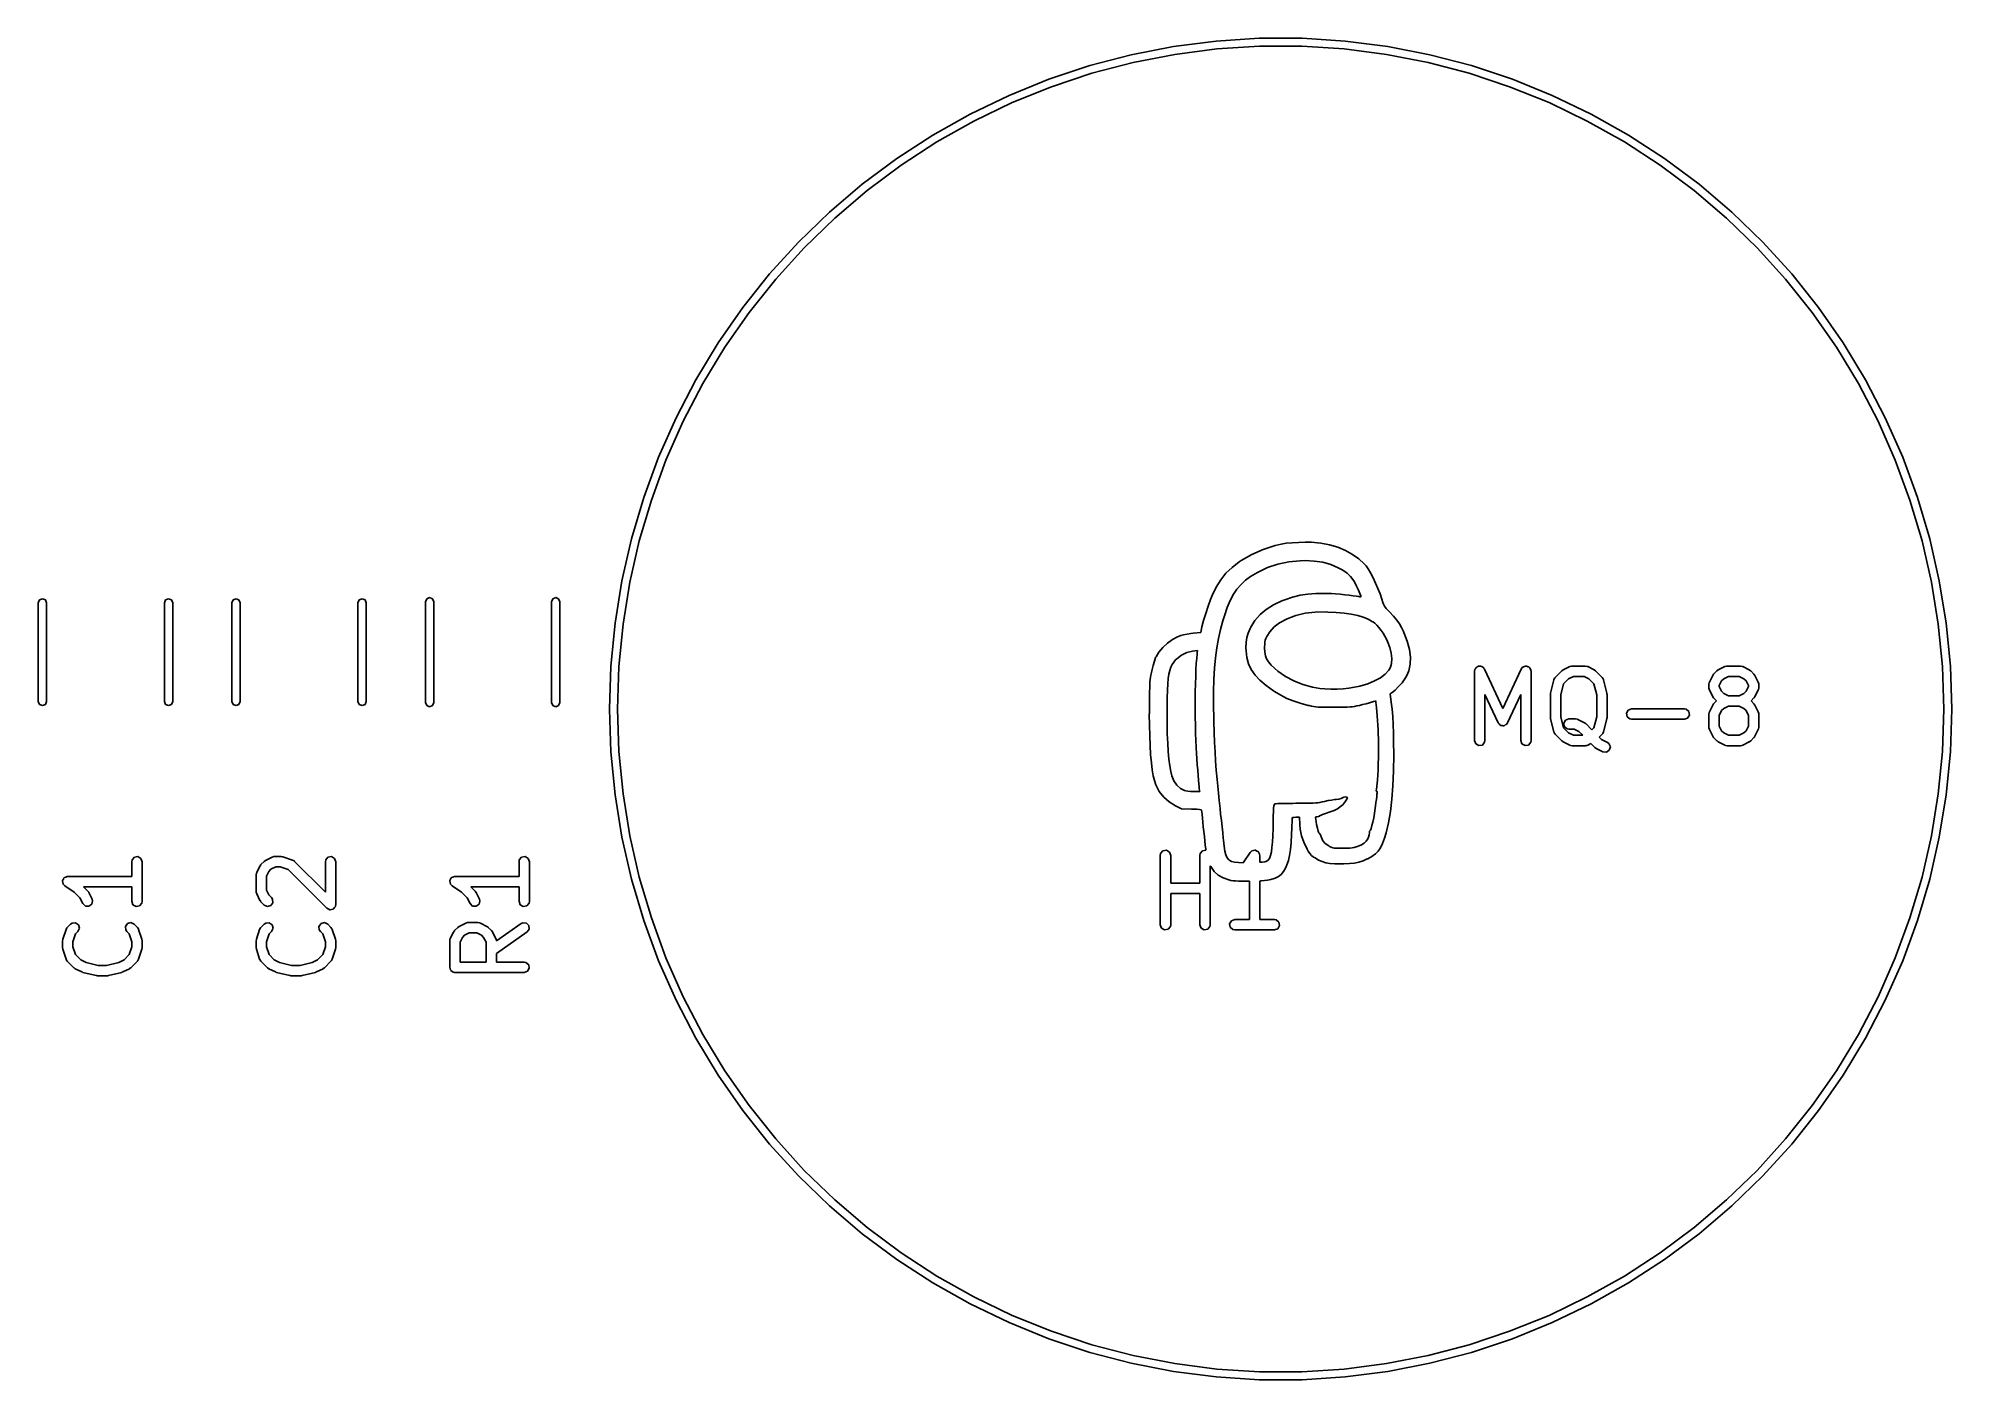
# Model space of a CAD drawing. Extents: x 129.1 to 156.7, y -103.5 to -84.1.
import ezdxf

# ---------------------------------------------------------------- set-up
doc = ezdxf.new("R2010")
doc.units = 0
doc.layers.add('BLACK', color=7, linetype='CONTINUOUS')

msp = doc.modelspace()

# ---------------------------------------------------------------- linework, layer by layer
at = {"layer": 'BLACK', "linetype": 'CONTINUOUS'}
for p, q in [((144.853, -84.3418), (145.462, -84.2231)), ((145.462, -84.2231), (146.078, -84.1438)), ((146.078, -84.1438), (146.698, -84.104)), ((146.701, -84.219), (146.089, -84.2583)), ((146.698, -84.104), (147.318, -84.104)), ((147.315, -84.219), (146.701, -84.219)), ((147.927, -84.2583), (147.315, -84.219)), ((147.318, -84.104), (147.938, -84.1438)), ((147.938, -84.1438), (148.554, -84.2231)), ((148.554, -84.2231), (149.163, -84.3418)), ((143.663, -84.6949), (144.252, -84.4993)), ((144.252, -84.4993), (144.853, -84.3418)), ((144.878, -84.454), (144.285, -84.6096)), ((145.481, -84.3368), (144.878, -84.454)), ((146.089, -84.2583), (145.481, -84.3368)), ((148.535, -84.3368), (147.927, -84.2583)), ((149.138, -84.454), (148.535, -84.3368)), ((149.731, -84.6096), (149.138, -84.454)), ((149.163, -84.3418), (149.764, -84.4993)), ((149.764, -84.4993), (150.353, -84.6949)), ((143.088, -84.9279), (143.663, -84.6949)), ((144.285, -84.6096), (143.703, -84.8029)), ((150.313, -84.8029), (149.731, -84.6096)), ((150.353, -84.6949), (150.928, -84.9279)), ((142.528, -85.1973), (143.088, -84.9279)), ((143.134, -85.0331), (142.582, -85.2993)), ((143.703, -84.8029), (143.134, -85.0331)), ((150.882, -85.0331), (150.313, -84.8029)), ((151.434, -85.2993), (150.882, -85.0331)), ((150.928, -84.9279), (151.488, -85.1973)), ((141.987, -85.5019), (142.528, -85.1973)), ((142.582, -85.2993), (142.047, -85.6004)), ((151.969, -85.6004), (151.434, -85.2993)), ((151.488, -85.1973), (152.029, -85.5019)), ((141.467, -85.8406), (141.987, -85.5019)), ((142.047, -85.6004), (141.533, -85.935)), ((152.483, -85.935), (151.969, -85.6004)), ((152.029, -85.5019), (152.549, -85.8406)), ((140.97, -86.212), (141.467, -85.8406)), ((152.549, -85.8406), (153.046, -86.212)), ((141.533, -85.935), (141.041, -86.3019)), ((152.975, -86.3019), (152.483, -85.935)), ((140.497, -86.6144), (140.97, -86.212)), ((141.041, -86.3019), (140.574, -86.6996)), ((153.442, -86.6996), (152.975, -86.3019)), ((153.046, -86.212), (153.519, -86.6144)), ((140.051, -87.0463), (140.497, -86.6144)), ((140.574, -86.6996), (140.133, -87.1264)), ((153.883, -87.1264), (153.442, -86.6996)), ((153.519, -86.6144), (153.965, -87.0463)), ((139.633, -87.5059), (140.051, -87.0463)), ((140.133, -87.1264), (139.721, -87.5805)), ((154.295, -87.5805), (153.883, -87.1264)), ((153.965, -87.0463), (154.383, -87.5059)), ((139.246, -87.9913), (139.633, -87.5059)), ((154.383, -87.5059), (154.77, -87.9913)), ((139.721, -87.5805), (139.339, -88.0601)), ((154.677, -88.0601), (154.295, -87.5805)), ((138.891, -88.5005), (139.246, -87.9913)), ((139.339, -88.0601), (138.988, -88.5633)), ((155.028, -88.5633), (154.677, -88.0601)), ((154.77, -87.9913), (155.125, -88.5005)), ((138.569, -89.0314), (138.891, -88.5005)), ((138.988, -88.5633), (138.67, -89.0879)), ((155.346, -89.0879), (155.028, -88.5633)), ((155.125, -88.5005), (155.447, -89.0314)), ((138.282, -89.5818), (138.569, -89.0314)), ((138.67, -89.0879), (138.386, -89.6318)), ((155.63, -89.6318), (155.346, -89.0879)), ((155.447, -89.0314), (155.734, -89.5818)), ((138.031, -90.1495), (138.282, -89.5818)), ((138.386, -89.6318), (138.137, -90.1927)), ((155.879, -90.1927), (155.63, -89.6318)), ((155.734, -89.5818), (155.985, -90.1495)), ((137.816, -90.7322), (138.031, -90.1495)), ((138.137, -90.1927), (137.926, -90.7684)), ((156.09, -90.7684), (155.879, -90.1927)), ((155.985, -90.1495), (156.2, -90.7322)), ((137.64, -91.3274), (137.816, -90.7322)), ((137.926, -90.7684), (137.751, -91.3565)), ((156.265, -91.3565), (156.09, -90.7684)), ((156.2, -90.7322), (156.376, -91.3274)), ((137.502, -91.9326), (137.64, -91.3274)), ((137.751, -91.3565), (137.615, -91.9546)), ((146.931, -91.4248), (147.016, -91.4044)), ((147.016, -91.4044), (147.087, -91.3926)), ((147.087, -91.3926), (147.172, -91.384)), ((147.172, -91.384), (147.265, -91.3787)), ((147.265, -91.3787), (147.36, -91.3768)), ((147.36, -91.3768), (147.453, -91.3786)), ((147.453, -91.3786), (147.538, -91.384)), ((147.538, -91.384), (147.588, -91.3898)), ((147.588, -91.3898), (147.711, -91.4144)), ((156.401, -91.9546), (156.265, -91.3565)), ((156.376, -91.3274), (156.514, -91.9326)), ((146.307, -91.7395), (146.409, -91.6613)), ((146.409, -91.6613), (146.438, -91.6416)), ((146.438, -91.6416), (146.592, -91.5529)), ((146.592, -91.5529), (146.756, -91.4807)), ((146.756, -91.4807), (146.931, -91.4248)), ((147.124, -91.6596), (146.968, -91.6927)), ((147.29, -91.6439), (147.124, -91.6596)), ((147.36, -91.6423), (147.29, -91.6439)), ((147.494, -91.6482), (147.36, -91.6423)), ((147.616, -91.6669), (147.494, -91.6482)), ((147.73, -91.699), (147.616, -91.6669)), ((147.711, -91.4144), (147.831, -91.4508)), ((147.831, -91.4508), (147.944, -91.4977)), ((147.944, -91.4977), (148.047, -91.5535)), ((148.047, -91.5535), (148.138, -91.617)), ((148.138, -91.617), (148.214, -91.6866)), ((137.403, -92.5455), (137.502, -91.9326)), ((137.615, -91.9546), (137.517, -92.5602)), ((146.078, -92.025), (146.144, -91.9181)), ((146.144, -91.9181), (146.219, -91.824)), ((146.219, -91.824), (146.307, -91.7395)), ((146.501, -91.9268), (146.436, -91.9858)), ((146.575, -91.873), (146.501, -91.9268)), ((146.674, -91.8129), (146.575, -91.873)), ((146.818, -91.7436), (146.674, -91.8129)), ((146.968, -91.6927), (146.818, -91.7436)), ((147.84, -91.7449), (147.73, -91.699)), ((147.905, -91.7803), (147.84, -91.7449)), ((147.968, -91.8235), (147.905, -91.7803)), ((148.018, -91.873), (147.968, -91.8235)), ((148.062, -91.9329), (148.018, -91.873)), ((148.103, -92.0077), (148.062, -91.9329)), ((148.214, -91.6866), (148.242, -91.7184)), ((148.242, -91.7184), (148.272, -91.762)), ((148.272, -91.762), (148.306, -91.8205)), ((148.306, -91.8205), (148.342, -91.8898)), ((148.342, -91.8898), (148.378, -91.9662)), ((156.499, -92.5602), (156.401, -91.9546)), ((156.514, -91.9326), (156.613, -92.5455)), ((129.078, -92.2527), (129.096, -92.2103)), ((129.096, -92.2103), (129.138, -92.1927)), ((129.138, -92.1927), (129.18, -92.2103)), ((129.18, -92.2103), (129.198, -92.2527)), ((130.898, -92.2527), (130.916, -92.2103)), ((130.916, -92.2103), (130.958, -92.1927)), ((130.958, -92.1927), (131, -92.2103)), ((131, -92.2103), (131.018, -92.2527)), ((131.872, -92.2527), (131.89, -92.2103)), ((131.89, -92.2103), (131.932, -92.1927)), ((131.932, -92.1927), (131.974, -92.2103)), ((131.974, -92.2103), (131.992, -92.2527)), ((133.692, -92.2527), (133.71, -92.2103)), ((133.71, -92.2103), (133.752, -92.1927)), ((133.752, -92.1927), (133.794, -92.2103)), ((133.794, -92.2103), (133.812, -92.2527)), ((134.666, -92.2369), (134.684, -92.1945)), ((134.684, -92.1945), (134.726, -92.1769)), ((134.726, -92.1769), (134.768, -92.1945)), ((134.768, -92.1945), (134.786, -92.2369)), ((136.486, -92.2369), (136.504, -92.1945)), ((136.504, -92.1945), (136.546, -92.1769)), ((136.546, -92.1769), (136.588, -92.1945)), ((136.588, -92.1945), (136.606, -92.2369)), ((145.96, -92.3), (145.996, -92.2018)), ((145.996, -92.2018), (146.019, -92.1479)), ((146.019, -92.1479), (146.078, -92.025)), ((146.28, -92.2167), (146.237, -92.3188)), ((146.327, -92.1286), (146.28, -92.2167)), ((146.378, -92.0524), (146.327, -92.1286)), ((146.436, -91.9858), (146.378, -92.0524)), ((146.904, -92.2812), (147.026, -92.2242)), ((147.026, -92.2242), (147.067, -92.2082)), ((147.067, -92.2082), (147.18, -92.1702)), ((147.18, -92.1702), (147.289, -92.1427)), ((147.289, -92.1427), (147.399, -92.1248)), ((147.399, -92.1248), (147.515, -92.1158)), ((147.515, -92.1158), (147.642, -92.1148)), ((147.642, -92.1148), (147.686, -92.1161)), ((147.686, -92.1161), (147.74, -92.1188)), ((147.74, -92.1188), (147.801, -92.1231)), ((147.801, -92.1231), (147.866, -92.1287)), ((147.866, -92.1287), (147.932, -92.1351)), ((147.932, -92.1351), (147.995, -92.1421)), ((147.995, -92.1421), (148.053, -92.1491)), ((148.053, -92.1491), (148.101, -92.156)), ((148.101, -92.156), (148.138, -92.1623)), ((148.104, -92.0107), (148.103, -92.0077)), ((148.133, -92.0702), (148.104, -92.0107)), ((148.153, -92.1168), (148.133, -92.0702)), ((148.138, -92.1623), (148.159, -92.1677)), ((148.164, -92.1495), (148.153, -92.1168)), ((148.159, -92.1677), (148.161, -92.1688)), ((148.161, -92.1688), (148.167, -92.1672)), ((148.167, -92.1672), (148.164, -92.1495)), ((148.378, -91.9662), (148.412, -92.0454)), ((148.412, -92.0454), (148.443, -92.1236)), ((148.443, -92.1236), (148.468, -92.1967)), ((148.468, -92.1967), (148.483, -92.2493)), ((129.078, -93.6753), (129.078, -92.2527)), ((129.198, -92.2527), (129.198, -93.6753)), ((130.898, -93.6753), (130.898, -92.2527)), ((131.018, -92.2527), (131.018, -93.6753)), ((131.872, -93.6753), (131.872, -92.2527)), ((131.992, -92.2527), (131.992, -93.6753)), ((133.692, -93.6753), (133.692, -92.2527)), ((133.812, -92.2527), (133.812, -93.6753)), ((134.666, -93.6911), (134.666, -92.2369)), ((134.786, -92.2369), (134.786, -93.6911)), ((136.486, -93.6911), (136.486, -92.2369)), ((136.606, -92.2369), (136.606, -93.6911)), ((145.872, -92.6004), (145.895, -92.5071)), ((145.895, -92.5071), (145.926, -92.4044)), ((145.926, -92.4044), (145.96, -92.3)), ((146.196, -92.4371), (146.173, -92.5115)), ((146.237, -92.3188), (146.196, -92.4371)), ((146.576, -92.605), (146.636, -92.5082)), ((146.636, -92.5082), (146.71, -92.4225)), ((146.71, -92.4225), (146.799, -92.3471)), ((146.799, -92.3471), (146.904, -92.2812)), ((147.101, -92.4827), (146.991, -92.5415)), ((147.226, -92.4351), (147.101, -92.4827)), ((147.362, -92.4028), (147.226, -92.4351)), ((147.508, -92.3857), (147.362, -92.4028)), ((147.667, -92.3835), (147.508, -92.3857)), ((147.689, -92.3842), (147.667, -92.3835)), ((147.811, -92.3912), (147.689, -92.3842)), ((147.925, -92.4022), (147.811, -92.3912)), ((148.028, -92.4171), (147.925, -92.4022)), ((148.12, -92.4354), (148.028, -92.4171)), ((148.198, -92.4567), (148.12, -92.4354)), ((148.26, -92.4807), (148.198, -92.4567)), ((148.304, -92.5071), (148.26, -92.4807)), ((148.324, -92.5201), (148.304, -92.5071)), ((148.483, -92.2493), (148.492, -92.2731)), ((148.492, -92.2731), (148.507, -92.2994)), ((148.507, -92.2994), (148.533, -92.3313)), ((148.533, -92.3313), (148.57, -92.3723)), ((148.57, -92.3723), (148.577, -92.3802)), ((148.577, -92.3802), (148.636, -92.4449)), ((148.636, -92.4449), (148.683, -92.5015)), ((148.683, -92.5015), (148.721, -92.5546)), ((137.343, -93.1635), (137.403, -92.5455)), ((137.517, -92.5602), (137.458, -93.1709)), ((145.373, -92.8359), (145.446, -92.7828)), ((145.446, -92.7828), (145.52, -92.7419)), ((145.52, -92.7419), (145.569, -92.7227)), ((145.569, -92.7227), (145.607, -92.7132)), ((145.607, -92.7132), (145.657, -92.7036)), ((145.657, -92.7036), (145.711, -92.6953)), ((145.711, -92.6953), (145.744, -92.6913)), ((145.744, -92.6913), (145.854, -92.6799)), ((145.854, -92.6799), (145.872, -92.6004)), ((146.11, -92.7686), (146.086, -92.9036)), ((146.139, -92.6385), (146.11, -92.7686)), ((146.173, -92.5115), (146.139, -92.6385)), ((146.51, -92.8198), (146.519, -92.752)), ((146.519, -92.752), (146.538, -92.6888)), ((146.538, -92.6888), (146.567, -92.623)), ((146.567, -92.623), (146.576, -92.605)), ((146.794, -92.7653), (146.785, -92.789)), ((146.808, -92.7371), (146.794, -92.7653)), ((146.851, -92.6682), (146.808, -92.7371)), ((146.913, -92.5996), (146.851, -92.6682)), ((146.991, -92.5415), (146.913, -92.5996)), ((148.34, -92.5258), (148.324, -92.5201)), ((148.349, -92.5291), (148.34, -92.5258)), ((148.369, -92.5458), (148.349, -92.5291)), ((148.395, -92.5737), (148.369, -92.5458)), ((148.426, -92.6095), (148.395, -92.5737)), ((148.457, -92.65), (148.426, -92.6095)), ((148.487, -92.6918), (148.457, -92.65)), ((148.513, -92.7318), (148.487, -92.6918)), ((148.532, -92.7666), (148.513, -92.7318)), ((148.551, -92.8081), (148.532, -92.7666)), ((148.721, -92.5546), (148.753, -92.6084)), ((148.753, -92.6084), (148.782, -92.6674)), ((148.782, -92.6674), (148.787, -92.6781)), ((148.787, -92.6781), (148.836, -92.8053)), ((156.558, -93.1709), (156.499, -92.5602)), ((156.613, -92.5455), (156.673, -93.1635)), ((145.185, -93.0931), (145.204, -93.0428)), ((145.204, -93.0428), (145.21, -93.0293)), ((145.21, -93.0293), (145.251, -92.963)), ((145.251, -92.963), (145.307, -92.8972)), ((145.307, -92.8972), (145.373, -92.8359)), ((145.508, -93.0583), (145.492, -93.0748)), ((145.576, -93.005), (145.508, -93.0583)), ((145.652, -92.9692), (145.576, -93.005)), ((145.738, -92.9503), (145.652, -92.9692)), ((145.81, -92.942), (145.738, -92.9503)), ((145.79, -93.1258), (145.796, -93.0518)), ((145.796, -93.0518), (145.802, -92.994)), ((145.802, -92.994), (145.805, -92.9723)), ((145.805, -92.9723), (145.81, -92.942)), ((146.067, -93.0456), (146.053, -93.1966)), ((146.086, -92.9036), (146.067, -93.0456)), ((146.507, -92.8993), (146.51, -92.8198)), ((146.508, -92.9446), (146.507, -92.8993)), ((146.519, -93.0415), (146.508, -92.9446)), ((146.544, -93.1309), (146.519, -93.0415)), ((146.778, -92.8464), (146.777, -92.8918)), ((146.777, -92.8918), (146.777, -92.8993)), ((146.777, -92.8993), (146.779, -92.9652)), ((146.78, -92.8141), (146.778, -92.8464)), ((146.779, -92.9652), (146.788, -93.0175)), ((146.785, -92.789), (146.78, -92.8141)), ((146.788, -93.0175), (146.804, -93.062)), ((146.804, -93.062), (146.832, -93.1042)), ((148.582, -92.8951), (148.551, -92.8081)), ((148.602, -92.9789), (148.582, -92.8951)), ((148.611, -93.0567), (148.602, -92.9789)), ((148.607, -93.1256), (148.611, -93.0567)), ((148.836, -92.8053), (148.867, -92.924)), ((148.867, -92.924), (148.881, -93.0346)), ((148.881, -93.0346), (148.878, -93.1376)), ((137.323, -93.784), (137.343, -93.1635)), ((137.458, -93.1709), (137.438, -93.784)), ((145.126, -93.3583), (145.13, -93.3264)), ((145.13, -93.3264), (145.136, -93.2938)), ((145.136, -93.2938), (145.144, -93.2575)), ((145.144, -93.2575), (145.149, -93.2339)), ((145.149, -93.2339), (145.166, -93.1581)), ((145.166, -93.1581), (145.185, -93.0931)), ((145.395, -93.2811), (145.386, -93.3454)), ((145.407, -93.2272), (145.395, -93.2811)), ((145.423, -93.1817), (145.407, -93.2272)), ((145.442, -93.1424), (145.423, -93.1817)), ((145.465, -93.1075), (145.442, -93.1424)), ((145.492, -93.0748), (145.465, -93.1075)), ((145.779, -93.4213), (145.782, -93.3129)), ((145.782, -93.3129), (145.785, -93.2136)), ((145.785, -93.2136), (145.79, -93.1258)), ((146.053, -93.1966), (146.044, -93.3585)), ((146.584, -93.2143), (146.544, -93.1309)), ((146.638, -93.2934), (146.584, -93.2143)), ((146.709, -93.3699), (146.638, -93.2934)), ((146.832, -93.1042), (146.871, -93.1499)), ((146.871, -93.1499), (146.872, -93.1504)), ((146.872, -93.1504), (146.967, -93.2376)), ((146.967, -93.2376), (147.077, -93.3145)), ((147.077, -93.3145), (147.199, -93.3798)), ((148.364, -93.3789), (148.449, -93.3327)), ((148.449, -93.3327), (148.516, -93.281)), ((148.516, -93.281), (148.567, -93.2244)), ((148.567, -93.2244), (148.591, -93.1826)), ((148.591, -93.1826), (148.607, -93.1256)), ((148.83, -93.3023), (148.801, -93.351)), ((148.857, -93.2335), (148.83, -93.3023)), ((148.878, -93.1376), (148.857, -93.2335)), ((149.807, -93.2388), (149.811, -93.2132)), ((149.807, -94.2388), (149.807, -93.2388)), ((149.811, -93.2132), (149.818, -93.2055)), ((149.818, -93.2055), (149.82, -93.1958)), ((149.82, -93.1958), (149.834, -93.1864)), ((149.834, -93.1864), (149.844, -93.1739)), ((149.844, -93.1739), (149.854, -93.1721)), ((149.854, -93.1721), (149.862, -93.1664)), ((149.862, -93.1664), (149.879, -93.1678)), ((149.879, -93.1678), (149.895, -93.165)), ((149.895, -93.165), (149.903, -93.17)), ((149.903, -93.17), (149.913, -93.1708)), ((149.913, -93.1708), (149.925, -93.1824)), ((149.925, -93.1824), (149.939, -93.1906)), ((149.939, -93.1906), (149.942, -93.2)), ((149.942, -93.2), (149.95, -93.2071)), ((149.95, -93.2071), (150.215, -93.7758)), ((150.215, -93.7758), (150.48, -93.2071)), ((150.48, -93.2071), (150.495, -93.1858)), ((150.495, -93.1858), (150.504, -93.1815)), ((150.504, -93.1815), (150.511, -93.1739)), ((150.511, -93.1739), (150.527, -93.171)), ((150.527, -93.171), (150.542, -93.1641)), ((150.542, -93.1641), (150.551, -93.1667)), ((150.551, -93.1667), (150.561, -93.165)), ((150.561, -93.165), (150.575, -93.1731)), ((150.575, -93.1731), (150.591, -93.1774)), ((150.591, -93.1774), (150.597, -93.1856)), ((150.597, -93.1856), (150.606, -93.1906)), ((150.606, -93.1906), (150.611, -93.206)), ((150.611, -93.206), (150.621, -93.2194)), ((150.621, -93.2194), (150.62, -93.2294)), ((150.62, -93.2294), (150.623, -93.2388)), ((150.623, -93.2388), (150.623, -94.2388)), ((150.962, -93.3397), (150.968, -93.3353)), ((150.968, -93.3353), (150.971, -93.3286)), ((150.971, -93.3286), (151.067, -93.2334)), ((151.067, -93.2334), (151.085, -93.2205)), ((151.085, -93.2205), (151.086, -93.2194)), ((151.086, -93.2194), (151.181, -93.1717)), ((151.233, -93.3138), (151.164, -93.3481)), ((151.181, -93.1717), (151.206, -93.1643)), ((151.206, -93.1643), (151.211, -93.1654)), ((151.211, -93.1654), (151.215, -93.1638)), ((151.215, -93.1638), (151.405, -93.1638)), ((151.388, -93.3138), (151.233, -93.3138)), ((151.456, -93.3481), (151.388, -93.3138)), ((151.405, -93.1638), (151.431, -93.1683)), ((151.431, -93.1683), (151.435, -93.1712)), ((151.435, -93.1712), (151.439, -93.1717)), ((151.439, -93.1717), (151.534, -93.2194)), ((151.534, -93.2194), (151.552, -93.2327)), ((151.552, -93.2327), (151.554, -93.2334)), ((151.554, -93.2334), (151.649, -93.3286)), ((151.649, -93.3286), (151.664, -93.35)), ((153.195, -93.3958), (153.243, -93.3005)), ((153.243, -93.3005), (153.256, -93.2825)), ((153.256, -93.2825), (153.257, -93.281)), ((153.257, -93.281), (153.305, -93.2334)), ((153.305, -93.2334), (153.323, -93.2205)), ((153.323, -93.2205), (153.324, -93.2194)), ((153.324, -93.2194), (153.42, -93.1717)), ((153.471, -93.3138), (153.402, -93.3481)), ((153.42, -93.1717), (153.444, -93.1643)), ((153.444, -93.1643), (153.449, -93.1654)), ((153.449, -93.1654), (153.453, -93.1638)), ((153.453, -93.1638), (153.644, -93.1638)), ((153.626, -93.3138), (153.471, -93.3138)), ((153.694, -93.3481), (153.626, -93.3138)), ((153.644, -93.1638), (153.669, -93.1683)), ((153.669, -93.1683), (153.673, -93.1712)), ((153.673, -93.1712), (153.677, -93.1717)), ((153.677, -93.1717), (153.772, -93.2194)), ((153.772, -93.2194), (153.79, -93.2327)), ((153.79, -93.2327), (153.792, -93.2334)), ((153.792, -93.2334), (153.839, -93.281)), ((153.839, -93.281), (153.852, -93.2994)), ((153.852, -93.2994), (153.853, -93.3005)), ((153.853, -93.3005), (153.901, -93.3958)), ((156.578, -93.784), (156.558, -93.1709)), ((156.673, -93.1635), (156.693, -93.784)), ((145.114, -93.6966), (145.115, -93.6081)), ((145.115, -93.6081), (145.116, -93.5363)), ((145.116, -93.5363), (145.118, -93.4784)), ((145.118, -93.4784), (145.12, -93.4313)), ((145.12, -93.4313), (145.122, -93.3923)), ((145.122, -93.3923), (145.126, -93.3583)), ((145.374, -93.5133), (145.37, -93.6208)), ((145.379, -93.4221), (145.374, -93.5133)), ((145.386, -93.3454), (145.379, -93.4221)), ((145.775, -93.656), (145.776, -93.5364)), ((145.776, -93.5364), (145.779, -93.4213)), ((146.044, -93.3585), (146.039, -93.5334)), ((146.039, -93.5334), (146.039, -93.7232)), ((146.798, -93.4453), (146.709, -93.3699)), ((146.905, -93.5213), (146.798, -93.4453)), ((146.919, -93.5306), (146.905, -93.5213)), ((147.009, -93.5854), (146.919, -93.5306)), ((147.098, -93.6306), (147.009, -93.5854)), ((147.199, -93.3798), (147.33, -93.4322)), ((147.33, -93.4322), (147.467, -93.4703)), ((147.467, -93.4703), (147.573, -93.4887)), ((147.573, -93.4887), (147.646, -93.4952)), ((147.646, -93.4952), (147.732, -93.4979)), ((147.732, -93.4979), (147.823, -93.497)), ((147.823, -93.497), (147.911, -93.4924)), ((147.911, -93.4924), (147.991, -93.4845)), ((147.991, -93.4845), (148.022, -93.4798)), ((148.022, -93.4798), (148.15, -93.453)), ((148.15, -93.453), (148.264, -93.4192)), ((148.264, -93.4192), (148.364, -93.3789)), ((148.617, -93.546), (148.589, -93.5668)), ((148.589, -93.5668), (148.604, -93.6877)), ((148.659, -93.5108), (148.617, -93.546)), ((148.711, -93.4603), (148.659, -93.5108)), ((148.76, -93.4053), (148.711, -93.4603)), ((148.801, -93.351), (148.76, -93.4053)), ((150.147, -93.9848), (149.957, -93.5769)), ((149.957, -93.5769), (149.957, -94.2388)), ((150.473, -93.5769), (150.283, -93.9848)), ((150.473, -94.2388), (150.473, -93.5769)), ((150.902, -93.5722), (150.904, -93.5574)), ((150.902, -93.9055), (150.902, -93.5722)), ((150.904, -93.554), (150.952, -93.3635)), ((150.904, -93.5574), (150.904, -93.554)), ((150.952, -93.3635), (150.962, -93.3397)), ((151.092, -93.42), (151.052, -93.5814)), ((151.052, -93.5814), (151.052, -93.8962)), ((151.164, -93.3481), (151.092, -93.42)), ((151.528, -93.42), (151.456, -93.3481)), ((151.569, -93.5814), (151.528, -93.42)), ((151.569, -93.8963), (151.569, -93.5814)), ((151.664, -93.35), (151.665, -93.3574)), ((151.665, -93.3574), (151.669, -93.3635)), ((151.669, -93.3635), (151.716, -93.554)), ((151.716, -93.554), (151.717, -93.5689)), ((151.717, -93.5689), (151.719, -93.5722)), ((151.719, -93.5722), (151.719, -93.9055)), ((153.188, -93.4293), (153.192, -93.4036)), ((153.188, -93.4769), (153.188, -93.4293)), ((153.189, -93.4811), (153.188, -93.4769)), ((153.188, -93.4855), (153.189, -93.4811)), ((153.195, -93.5105), (153.188, -93.4855)), ((153.192, -93.4036), (153.195, -93.4002)), ((153.195, -93.4002), (153.195, -93.3958)), ((153.243, -93.6057), (153.195, -93.5105)), ((153.244, -93.6068), (153.243, -93.6057)), ((153.257, -93.6252), (153.244, -93.6068)), ((153.372, -93.3785), (153.338, -93.447)), ((153.338, -93.447), (153.338, -93.4592)), ((153.338, -93.4592), (153.372, -93.5277)), ((153.402, -93.3481), (153.372, -93.3785)), ((153.372, -93.5277), (153.402, -93.5581)), ((153.402, -93.5581), (153.471, -93.5924)), ((153.471, -93.5924), (153.626, -93.5924)), ((153.626, -93.5924), (153.694, -93.5581)), ((153.725, -93.3785), (153.694, -93.3481)), ((153.694, -93.5581), (153.725, -93.5277)), ((153.759, -93.447), (153.725, -93.3785)), ((153.725, -93.5277), (153.759, -93.4592)), ((153.759, -93.4592), (153.759, -93.447)), ((153.853, -93.6057), (153.84, -93.6237)), ((153.901, -93.5105), (153.853, -93.6057)), ((153.901, -93.3958), (153.909, -93.4207)), ((153.902, -93.506), (153.901, -93.5105)), ((153.904, -93.5026), (153.902, -93.506)), ((153.909, -93.4769), (153.904, -93.5026)), ((153.909, -93.4207), (153.907, -93.4251)), ((153.907, -93.4251), (153.909, -93.4293)), ((153.909, -93.4293), (153.909, -93.4769)), ((129.096, -93.7177), (129.078, -93.6753)), ((129.138, -93.7353), (129.096, -93.7177)), ((129.18, -93.7177), (129.138, -93.7353)), ((129.198, -93.6753), (129.18, -93.7177)), ((130.916, -93.7177), (130.898, -93.6753)), ((130.958, -93.7353), (130.916, -93.7177)), ((131, -93.7177), (130.958, -93.7353)), ((131.018, -93.6753), (131, -93.7177)), ((131.89, -93.7177), (131.872, -93.6753)), ((131.932, -93.7353), (131.89, -93.7177)), ((131.974, -93.7177), (131.932, -93.7353)), ((131.992, -93.6753), (131.974, -93.7177)), ((133.71, -93.7177), (133.692, -93.6753)), ((133.752, -93.7353), (133.71, -93.7177)), ((133.794, -93.7177), (133.752, -93.7353)), ((133.812, -93.6753), (133.794, -93.7177)), ((134.684, -93.7335), (134.666, -93.6911)), ((134.726, -93.7511), (134.684, -93.7335)), ((134.768, -93.7335), (134.726, -93.7511)), ((134.786, -93.6911), (134.768, -93.7335)), ((136.504, -93.7335), (136.486, -93.6911)), ((136.546, -93.7511), (136.504, -93.7335)), ((136.588, -93.7335), (136.546, -93.7511)), ((136.606, -93.6911), (136.588, -93.7335)), ((137.343, -94.4045), (137.323, -93.784)), ((137.438, -93.784), (137.458, -94.3971)), ((145.112, -93.8599), (145.113, -93.8466)), ((145.114, -94.0189), (145.112, -93.8599)), ((145.113, -93.8466), (145.114, -93.6966)), ((145.369, -93.6906), (145.368, -93.8466)), ((145.368, -93.8466), (145.369, -93.9971)), ((145.37, -93.6208), (145.369, -93.6906)), ((145.775, -93.7232), (145.775, -93.656)), ((145.775, -93.7776), (145.775, -93.7232)), ((145.775, -93.8989), (145.775, -93.7776)), ((146.039, -93.7232), (146.043, -93.93)), ((147.19, -93.6685), (147.098, -93.6306)), ((147.291, -93.7013), (147.19, -93.6685)), ((147.407, -93.7312), (147.291, -93.7013)), ((147.418, -93.7339), (147.407, -93.7312)), ((147.453, -93.7418), (147.418, -93.7339)), ((147.484, -93.7478), (147.453, -93.7418)), ((147.515, -93.7522), (147.484, -93.7478)), ((147.548, -93.7553), (147.515, -93.7522)), ((147.587, -93.7572), (147.548, -93.7553)), ((147.636, -93.7583), (147.587, -93.7572)), ((147.697, -93.7587), (147.636, -93.7583)), ((147.775, -93.7588), (147.697, -93.7587)), ((147.788, -93.7588), (147.775, -93.7588)), ((147.863, -93.7587), (147.788, -93.7588)), ((147.923, -93.7581), (147.863, -93.7587)), ((147.97, -93.7569), (147.923, -93.7581)), ((148.009, -93.7547), (147.97, -93.7569)), ((148.042, -93.7514), (148.009, -93.7547)), ((148.074, -93.7467), (148.042, -93.7514)), ((148.107, -93.7403), (148.074, -93.7467)), ((148.145, -93.732), (148.107, -93.7403)), ((148.19, -93.7213), (148.145, -93.732)), ((148.242, -93.7082), (148.19, -93.7213)), ((148.288, -93.6957), (148.242, -93.7082)), ((148.321, -93.6856), (148.288, -93.6957)), ((148.347, -93.6768), (148.321, -93.6856)), ((148.37, -93.6701), (148.347, -93.6768)), ((148.38, -93.6685), (148.37, -93.6701)), ((148.381, -93.6704), (148.38, -93.6685)), ((148.384, -93.6878), (148.381, -93.6704)), ((148.387, -93.7209), (148.384, -93.6878)), ((148.392, -93.7665), (148.387, -93.7209)), ((148.396, -93.8218), (148.392, -93.7665)), ((148.401, -93.8836), (148.396, -93.8218)), ((148.406, -93.9491), (148.401, -93.8836)), ((148.604, -93.6877), (148.616, -93.7883)), ((148.616, -93.7883), (148.625, -93.8946)), ((151.998, -93.8448), (152.024, -93.8004)), ((152.007, -93.8954), (151.998, -93.8448)), ((152.024, -93.8004), (152.072, -93.7829)), ((152.072, -93.7829), (152.834, -93.7829)), ((152.834, -93.7829), (152.86, -93.7874)), ((152.86, -93.7874), (152.899, -93.8204)), ((152.908, -93.8709), (152.882, -93.9153)), ((152.899, -93.8204), (152.908, -93.8709)), ((153.188, -93.8579), (153.192, -93.8322)), ((153.188, -94.0483), (153.188, -93.8579)), ((153.192, -93.8322), (153.195, -93.8288)), ((153.195, -93.8243), (153.243, -93.7291)), ((153.195, -93.8288), (153.195, -93.8243)), ((153.243, -93.7291), (153.256, -93.7111)), ((153.256, -93.7111), (153.257, -93.7096)), ((153.299, -93.6674), (153.257, -93.6252)), ((153.257, -93.7096), (153.299, -93.6674)), ((153.372, -93.8071), (153.338, -93.8756)), ((153.338, -93.8756), (153.338, -94.0306)), ((153.402, -93.7766), (153.372, -93.8071)), ((153.471, -93.7424), (153.402, -93.7766)), ((153.626, -93.7424), (153.471, -93.7424)), ((153.694, -93.7766), (153.626, -93.7424)), ((153.725, -93.8071), (153.694, -93.7766)), ((153.759, -93.8756), (153.725, -93.8071)), ((153.759, -94.0306), (153.759, -93.8756)), ((153.839, -93.6252), (153.797, -93.6674)), ((153.797, -93.6674), (153.839, -93.7096)), ((153.84, -93.6237), (153.839, -93.6252)), ((153.839, -93.7096), (153.852, -93.728)), ((153.852, -93.728), (153.853, -93.7291)), ((153.853, -93.7291), (153.901, -93.8243)), ((153.901, -93.8243), (153.909, -93.8493)), ((153.909, -93.8493), (153.907, -93.8537)), ((153.907, -93.8537), (153.909, -93.8579)), ((153.909, -93.8579), (153.909, -94.0483)), ((156.558, -94.3971), (156.578, -93.784)), ((156.693, -93.784), (156.673, -94.4045)), ((145.118, -94.1699), (145.114, -94.0189)), ((145.369, -93.9971), (145.372, -94.1404)), ((145.372, -94.1404), (145.378, -94.2748)), ((145.777, -94.0176), (145.775, -93.8989)), ((145.78, -94.1313), (145.777, -94.0176)), ((145.783, -94.2377), (145.78, -94.1313)), ((146.043, -93.93), (146.044, -93.9658)), ((146.044, -93.9658), (146.049, -94.1232)), ((146.049, -94.1232), (146.055, -94.2678)), ((148.41, -94.0152), (148.406, -93.9491)), ((148.414, -94.0789), (148.41, -94.0152)), ((148.416, -94.1382), (148.414, -94.0789)), ((148.418, -94.2171), (148.416, -94.1382)), ((148.625, -93.8946), (148.631, -94.0092)), ((148.631, -94.0092), (148.636, -94.1349)), ((148.636, -94.1349), (148.639, -94.2745)), ((150.161, -93.9986), (150.147, -93.9848)), ((150.172, -94.0145), (150.161, -93.9986)), ((150.178, -94.0163), (150.172, -94.0145)), ((150.183, -94.0211), (150.178, -94.0163)), ((150.203, -94.0228), (150.183, -94.0211)), ((150.221, -94.0278), (150.203, -94.0228)), ((150.228, -94.025), (150.221, -94.0278)), ((150.234, -94.0255), (150.228, -94.025)), ((150.25, -94.0144), (150.234, -94.0255)), ((150.268, -94.0062), (150.25, -94.0144)), ((150.274, -93.998), (150.268, -94.0062)), ((150.276, -93.9961), (150.274, -93.998)), ((150.277, -93.9929), (150.276, -93.9961)), ((150.283, -93.9848), (150.277, -93.9929)), ((150.903, -93.9087), (150.902, -93.9055)), ((150.904, -93.9237), (150.903, -93.9087)), ((150.952, -94.1142), (150.904, -93.9237)), ((150.956, -94.1203), (150.952, -94.1142)), ((150.957, -94.1277), (150.956, -94.1203)), ((150.971, -94.149), (150.957, -94.1277)), ((151.067, -94.2442), (150.971, -94.149)), ((151.052, -93.8962), (151.092, -94.0576)), ((151.092, -94.0576), (151.164, -94.1296)), ((151.093, -93.9877), (151.119, -93.9433)), ((151.102, -94.0382), (151.093, -93.9877)), ((151.142, -94.0712), (151.102, -94.0382)), ((151.119, -93.9433), (151.167, -93.9257)), ((151.167, -94.0757), (151.142, -94.0712)), ((151.164, -94.1296), (151.233, -94.1638)), ((151.167, -93.9257), (151.263, -93.9257)), ((151.245, -94.0757), (151.167, -94.0757)), ((151.233, -94.1638), (151.367, -94.1638)), ((151.313, -94.11), (151.245, -94.0757)), ((151.263, -93.9257), (151.288, -93.9302)), ((151.288, -93.9302), (151.292, -93.9331)), ((151.292, -93.9331), (151.296, -93.9336)), ((151.296, -93.9336), (151.391, -93.9813)), ((151.367, -94.1638), (151.313, -94.11)), ((151.391, -93.9813), (151.409, -93.9946)), ((151.409, -93.9946), (151.411, -93.9953)), ((151.411, -93.9953), (151.501, -94.0851)), ((151.501, -94.0851), (151.528, -94.0576)), ((151.528, -94.0576), (151.569, -93.8963)), ((151.649, -94.149), (151.607, -94.1912)), ((151.652, -94.1423), (151.649, -94.149)), ((151.658, -94.1379), (151.652, -94.1423)), ((151.669, -94.1142), (151.658, -94.1379)), ((151.716, -93.9237), (151.669, -94.1142)), ((151.719, -93.9055), (151.716, -93.9202)), ((151.716, -93.9202), (151.716, -93.9237)), ((152.046, -93.9283), (152.007, -93.8954)), ((152.072, -93.9329), (152.046, -93.9283)), ((152.834, -93.9329), (152.072, -93.9329)), ((152.882, -93.9153), (152.834, -93.9329)), ((153.189, -94.0526), (153.188, -94.0483)), ((153.188, -94.0569), (153.189, -94.0526)), ((153.195, -94.0819), (153.188, -94.0569)), ((153.243, -94.1771), (153.195, -94.0819)), ((153.338, -94.0306), (153.372, -94.0992)), ((153.372, -94.0992), (153.402, -94.1296)), ((153.402, -94.1296), (153.471, -94.1638)), ((153.471, -94.1638), (153.626, -94.1638)), ((153.626, -94.1638), (153.694, -94.1296)), ((153.694, -94.1296), (153.725, -94.0992)), ((153.725, -94.0992), (153.759, -94.0306)), ((153.901, -94.0819), (153.853, -94.1771)), ((153.902, -94.0774), (153.901, -94.0819)), ((153.904, -94.074), (153.902, -94.0774)), ((153.909, -94.0483), (153.904, -94.074)), ((137.403, -95.0225), (137.343, -94.4045)), ((137.458, -94.3971), (137.517, -95.0078)), ((145.124, -94.3113), (145.118, -94.1699)), ((145.132, -94.4414), (145.124, -94.3113)), ((145.143, -94.5587), (145.132, -94.4414)), ((145.378, -94.2748), (145.386, -94.3984)), ((145.386, -94.3984), (145.396, -94.5096)), ((145.788, -94.3345), (145.783, -94.2377)), ((145.789, -94.3445), (145.788, -94.3345)), ((145.794, -94.4214), (145.789, -94.3445)), ((145.799, -94.5025), (145.794, -94.4214)), ((146.055, -94.2678), (146.062, -94.4039)), ((146.062, -94.4039), (146.07, -94.5356)), ((148.419, -94.3032), (148.418, -94.2171)), ((148.419, -94.3936), (148.419, -94.3032)), ((148.419, -94.4851), (148.419, -94.3936)), ((148.639, -94.2745), (148.64, -94.4306)), ((148.64, -94.4306), (148.64, -94.4443)), ((149.824, -94.287), (149.807, -94.2388)), ((149.869, -94.3127), (149.824, -94.287)), ((149.919, -94.3038), (149.869, -94.3127)), ((149.952, -94.2645), (149.919, -94.3038)), ((149.957, -94.2388), (149.952, -94.2645)), ((150.491, -94.287), (150.473, -94.2388)), ((150.535, -94.3127), (150.491, -94.287)), ((150.586, -94.3038), (150.535, -94.3127)), ((150.619, -94.2645), (150.586, -94.3038)), ((150.623, -94.2388), (150.619, -94.2645)), ((151.068, -94.2449), (151.067, -94.2442)), ((151.086, -94.2583), (151.068, -94.2449)), ((151.181, -94.3059), (151.086, -94.2583)), ((151.186, -94.3064), (151.181, -94.3059)), ((151.189, -94.3093), (151.186, -94.3064)), ((151.215, -94.3138), (151.189, -94.3093)), ((151.405, -94.3138), (151.215, -94.3138)), ((151.41, -94.3123), (151.405, -94.3138)), ((151.414, -94.3133), (151.41, -94.3123)), ((151.439, -94.3059), (151.414, -94.3133)), ((151.486, -94.2825), (151.439, -94.3059)), ((151.543, -94.3395), (151.486, -94.2825)), ((151.544, -94.3402), (151.543, -94.3395)), ((151.562, -94.3535), (151.544, -94.3402)), ((151.658, -94.4011), (151.562, -94.3535)), ((151.607, -94.1912), (151.64, -94.2248)), ((151.64, -94.2248), (151.725, -94.267)), ((151.709, -94.407), (151.658, -94.4011)), ((151.751, -94.3787), (151.709, -94.407)), ((151.725, -94.267), (151.746, -94.2825)), ((151.746, -94.2825), (151.766, -94.3296)), ((151.766, -94.3296), (151.751, -94.3787)), ((153.244, -94.1782), (153.243, -94.1771)), ((153.257, -94.1966), (153.244, -94.1782)), ((153.305, -94.2442), (153.257, -94.1966)), ((153.306, -94.2449), (153.305, -94.2442)), ((153.324, -94.2583), (153.306, -94.2449)), ((153.42, -94.3059), (153.324, -94.2583)), ((153.424, -94.3064), (153.42, -94.3059)), ((153.427, -94.3093), (153.424, -94.3064)), ((153.453, -94.3138), (153.427, -94.3093)), ((153.644, -94.3138), (153.453, -94.3138)), ((153.648, -94.3123), (153.644, -94.3138)), ((153.652, -94.3133), (153.648, -94.3123)), ((153.677, -94.3059), (153.652, -94.3133)), ((153.772, -94.2583), (153.677, -94.3059)), ((153.773, -94.2571), (153.772, -94.2583)), ((153.792, -94.2442), (153.773, -94.2571)), ((153.839, -94.1966), (153.792, -94.2442)), ((153.84, -94.1951), (153.839, -94.1966)), ((153.853, -94.1771), (153.84, -94.1951)), ((156.499, -95.0078), (156.558, -94.3971)), ((156.673, -94.4045), (156.613, -95.0225)), ((145.155, -94.6613), (145.143, -94.5587)), ((145.169, -94.7477), (145.155, -94.6613)), ((145.396, -94.5096), (145.407, -94.6064)), ((145.407, -94.6064), (145.421, -94.6872)), ((145.421, -94.6872), (145.436, -94.7497)), ((145.805, -94.5847), (145.799, -94.5025)), ((145.811, -94.6652), (145.805, -94.5847)), ((145.816, -94.7408), (145.811, -94.6652)), ((146.07, -94.5356), (146.079, -94.6672)), ((146.079, -94.6672), (146.091, -94.8028)), ((148.411, -94.7374), (148.415, -94.66)), ((148.415, -94.66), (148.417, -94.575)), ((148.417, -94.575), (148.419, -94.4851)), ((148.637, -94.6768), (148.627, -94.8909)), ((148.64, -94.4443), (148.637, -94.6768)), ((145.185, -94.8161), (145.169, -94.7477)), ((145.208, -94.8794), (145.185, -94.8161)), ((145.257, -94.9728), (145.208, -94.8794)), ((145.321, -95.0555), (145.257, -94.9728)), ((145.436, -94.7497), (145.466, -94.8203)), ((145.466, -94.8203), (145.51, -94.8816)), ((145.51, -94.8816), (145.565, -94.9299)), ((145.565, -94.9299), (145.591, -94.946)), ((145.591, -94.946), (145.618, -94.9589)), ((145.618, -94.9589), (145.642, -94.967)), ((145.642, -94.967), (145.67, -94.9714)), ((145.67, -94.9714), (145.706, -94.9731)), ((145.706, -94.9731), (145.742, -94.9734)), ((145.742, -94.9734), (145.84, -94.9734)), ((145.822, -94.8088), (145.816, -94.7408)), ((145.827, -94.866), (145.822, -94.8088)), ((145.831, -94.9096), (145.827, -94.866)), ((145.834, -94.9365), (145.831, -94.9096)), ((145.84, -94.9734), (145.834, -94.9365)), ((146.091, -94.8028), (146.104, -94.9465)), ((146.104, -94.9465), (146.12, -95.1027)), ((148.386, -94.9617), (148.389, -94.9414)), ((148.386, -94.9707), (148.386, -94.9617)), ((148.388, -94.9717), (148.386, -94.9707)), ((148.394, -94.9683), (148.388, -94.9717)), ((148.389, -94.9414), (148.396, -94.9063)), ((148.396, -94.9676), (148.394, -94.9683)), ((148.396, -94.9063), (148.398, -94.8934)), ((148.401, -94.9749), (148.396, -94.9676)), ((148.398, -94.8934), (148.403, -94.857)), ((148.399, -94.9997), (148.401, -94.9749)), ((148.403, -94.857), (148.408, -94.8041)), ((148.408, -94.8041), (148.411, -94.7374)), ((148.627, -94.8909), (148.612, -95.087)), ((137.502, -95.6354), (137.403, -95.0225)), ((137.517, -95.0078), (137.615, -95.6134)), ((145.399, -95.1256), (145.321, -95.0555)), ((145.489, -95.181), (145.399, -95.1256)), ((145.576, -95.2241), (145.489, -95.181)), ((145.722, -95.2274), (145.576, -95.2241)), ((145.737, -95.2278), (145.722, -95.2274)), ((145.796, -95.23), (145.737, -95.2278)), ((145.837, -95.2331), (145.796, -95.23)), ((145.86, -95.2371), (145.837, -95.2331)), ((145.868, -95.2422), (145.86, -95.2371)), ((145.868, -95.2469), (145.868, -95.2422)), ((145.87, -95.2698), (145.868, -95.2469)), ((145.874, -95.3078), (145.87, -95.2698)), ((146.12, -95.1027), (146.133, -95.2191)), ((146.133, -95.2191), (146.142, -95.3029)), ((146.902, -95.3258), (146.904, -95.2616)), ((146.904, -95.2616), (146.906, -95.2144)), ((146.906, -95.2144), (146.909, -95.1828)), ((146.909, -95.1828), (146.913, -95.1657)), ((146.913, -95.1657), (146.915, -95.1632)), ((146.915, -95.1632), (146.92, -95.1585)), ((146.92, -95.1585), (146.929, -95.1547)), ((146.929, -95.1547), (146.944, -95.1518)), ((146.944, -95.1518), (146.967, -95.1496)), ((146.967, -95.1496), (147.001, -95.148)), ((147.001, -95.148), (147.047, -95.1469)), ((147.047, -95.1469), (147.107, -95.1461)), ((147.107, -95.1461), (147.184, -95.1456)), ((147.184, -95.1456), (147.225, -95.1454)), ((147.225, -95.1454), (147.311, -95.1449)), ((147.311, -95.1449), (147.38, -95.1443)), ((147.38, -95.1443), (147.435, -95.1433)), ((147.435, -95.1433), (147.479, -95.1417)), ((147.479, -95.1417), (147.515, -95.1393)), ((147.515, -95.1393), (147.546, -95.1359)), ((147.546, -95.1359), (147.575, -95.1314)), ((147.575, -95.1314), (147.606, -95.1255)), ((147.606, -95.1255), (147.64, -95.118)), ((147.64, -95.118), (147.642, -95.1175)), ((147.642, -95.1175), (147.693, -95.1067)), ((147.693, -95.1067), (147.742, -95.0975)), ((147.765, -95.253), (147.708, -95.2721)), ((147.742, -95.0975), (147.784, -95.091)), ((147.778, -95.2484), (147.765, -95.253)), ((147.827, -95.2244), (147.778, -95.2484)), ((147.784, -95.091), (147.809, -95.0884)), ((147.809, -95.0884), (147.846, -95.0832)), ((147.874, -95.1932), (147.827, -95.2244)), ((147.846, -95.0832), (147.881, -95.0734)), ((147.91, -95.1602), (147.874, -95.1932)), ((147.881, -95.0734), (147.892, -95.0689)), ((147.892, -95.0689), (147.921, -95.0573)), ((147.917, -95.1519), (147.91, -95.1602)), ((147.935, -95.1268), (147.917, -95.1519)), ((147.921, -95.0573), (147.948, -95.0525)), ((147.953, -95.0995), (147.935, -95.1268)), ((147.948, -95.0525), (147.966, -95.0549)), ((147.966, -95.0759), (147.953, -95.0995)), ((147.966, -95.0549), (147.971, -95.0621)), ((147.971, -95.0621), (147.966, -95.0759)), ((148.363, -95.2875), (148.373, -95.2166)), ((148.373, -95.2166), (148.382, -95.1448)), ((148.382, -95.1448), (148.383, -95.1356)), ((148.383, -95.1356), (148.389, -95.0889)), ((148.389, -95.0889), (148.394, -95.0454)), ((148.394, -95.0454), (148.398, -95.0115)), ((148.398, -95.0115), (148.399, -94.9997)), ((148.591, -95.2653), (148.563, -95.4261)), ((148.612, -95.087), (148.591, -95.2653)), ((156.401, -95.6134), (156.499, -95.0078)), ((156.613, -95.0225), (156.514, -95.6354)), ((145.879, -95.3581), (145.874, -95.3078)), ((145.885, -95.4175), (145.879, -95.3581)), ((145.892, -95.4833), (145.885, -95.4175)), ((145.9, -95.5523), (145.892, -95.4833)), ((146.142, -95.3029), (146.152, -95.3934)), ((146.152, -95.3934), (146.162, -95.4846)), ((146.162, -95.4846), (146.172, -95.5708)), ((146.896, -95.6165), (146.9, -95.5097)), ((146.9, -95.5097), (146.901, -95.4083)), ((146.901, -95.4083), (146.902, -95.3258)), ((147.169, -95.5187), (147.166, -95.5804)), ((147.171, -95.4634), (147.169, -95.5187)), ((147.173, -95.4178), (147.171, -95.4634)), ((147.174, -95.3853), (147.173, -95.4178)), ((147.175, -95.369), (147.174, -95.3853)), ((147.176, -95.3601), (147.175, -95.369)), ((147.181, -95.3514), (147.176, -95.3601)), ((147.197, -95.3477), (147.181, -95.3514)), ((147.228, -95.3469), (147.197, -95.3477)), ((147.28, -95.3469), (147.228, -95.3469)), ((147.286, -95.4527), (147.28, -95.3469)), ((147.292, -95.518), (147.286, -95.4527)), ((147.311, -95.6126), (147.292, -95.518)), ((147.518, -95.3425), (147.512, -95.3523)), ((147.512, -95.3523), (147.515, -95.375)), ((147.515, -95.375), (147.515, -95.3761)), ((147.515, -95.3761), (147.527, -95.4497)), ((147.536, -95.3392), (147.518, -95.3425)), ((147.527, -95.4497), (147.538, -95.5054)), ((147.555, -95.3356), (147.536, -95.3392)), ((147.538, -95.5054), (147.549, -95.5451)), ((147.549, -95.5451), (147.559, -95.5706)), ((147.568, -95.3288), (147.555, -95.3356)), ((147.569, -95.3279), (147.568, -95.3288)), ((147.584, -95.3195), (147.569, -95.3279)), ((147.614, -95.3066), (147.584, -95.3195)), ((147.656, -95.2904), (147.614, -95.3066)), ((147.708, -95.2721), (147.656, -95.2904)), ((148.292, -95.5457), (148.296, -95.5435)), ((148.292, -95.5585), (148.292, -95.5457)), ((148.296, -95.5435), (148.304, -95.5342)), ((148.304, -95.5342), (148.315, -95.508)), ((148.315, -95.508), (148.326, -95.4676)), ((148.326, -95.4676), (148.338, -95.4156)), ((148.338, -95.4156), (148.351, -95.3547)), ((148.351, -95.3547), (148.363, -95.2875)), ((148.563, -95.4261), (148.529, -95.5697)), ((137.64, -96.2406), (137.502, -95.6354)), ((137.615, -95.6134), (137.751, -96.2115)), ((145.309, -95.8319), (145.359, -95.823)), ((145.359, -95.823), (145.404, -95.8486)), ((145.88, -95.8319), (145.93, -95.823)), ((145.907, -95.6217), (145.9, -95.5523)), ((145.915, -95.6884), (145.907, -95.6217)), ((145.921, -95.7496), (145.915, -95.6884)), ((145.928, -95.8022), (145.921, -95.7496)), ((145.93, -95.823), (145.928, -95.8022)), ((146.172, -95.5708), (146.18, -95.6461)), ((146.18, -95.6461), (146.183, -95.6762)), ((146.183, -95.6762), (146.193, -95.764)), ((146.193, -95.764), (146.204, -95.8348)), ((146.616, -95.8281), (146.637, -95.822)), ((146.637, -95.822), (146.641, -95.8237)), ((146.641, -95.8237), (146.645, -95.823)), ((146.645, -95.823), (146.664, -95.8338)), ((146.874, -95.8462), (146.883, -95.7829)), ((146.883, -95.7829), (146.891, -95.707)), ((146.891, -95.707), (146.896, -95.6165)), ((147.148, -95.8114), (147.136, -95.896)), ((147.158, -95.7121), (147.148, -95.8114)), ((147.165, -95.5958), (147.158, -95.7121)), ((147.166, -95.5804), (147.165, -95.5958)), ((147.344, -95.7081), (147.311, -95.6126)), ((147.393, -95.8092), (147.344, -95.7081)), ((147.407, -95.8354), (147.393, -95.8092)), ((147.559, -95.5706), (147.568, -95.5828)), ((147.568, -95.5828), (147.582, -95.6014)), ((147.582, -95.6014), (147.594, -95.63)), ((147.594, -95.63), (147.597, -95.6404)), ((147.597, -95.6404), (147.615, -95.6862)), ((147.615, -95.6862), (147.649, -95.7256)), ((147.649, -95.7256), (147.701, -95.7602)), ((147.701, -95.7602), (147.715, -95.7675)), ((147.715, -95.7675), (147.738, -95.7781)), ((147.738, -95.7781), (147.759, -95.7855)), ((147.759, -95.7855), (147.781, -95.7901)), ((147.781, -95.7901), (147.81, -95.7926)), ((147.81, -95.7926), (147.849, -95.7936)), ((147.849, -95.7936), (147.903, -95.7936)), ((147.903, -95.7936), (147.907, -95.7936)), ((147.907, -95.7936), (147.965, -95.793)), ((147.965, -95.793), (148.008, -95.7912)), ((148.008, -95.7912), (148.042, -95.7878)), ((148.042, -95.7878), (148.071, -95.782)), ((148.071, -95.782), (148.1, -95.7732)), ((148.1, -95.7732), (148.117, -95.7674)), ((148.117, -95.7674), (148.173, -95.7446)), ((148.173, -95.7446), (148.214, -95.721)), ((148.214, -95.721), (148.244, -95.6931)), ((148.244, -95.6931), (148.265, -95.6577)), ((148.265, -95.6577), (148.276, -95.6328)), ((148.276, -95.6328), (148.286, -95.5996)), ((148.286, -95.5996), (148.292, -95.5724)), ((148.292, -95.5724), (148.292, -95.5585)), ((148.448, -95.7865), (148.415, -95.8359)), ((148.477, -95.7246), (148.448, -95.7865)), ((148.505, -95.6467), (148.477, -95.7246)), ((148.529, -95.5697), (148.505, -95.6467)), ((156.265, -96.2115), (156.401, -95.6134)), ((156.514, -95.6354), (156.376, -96.2406)), ((130.428, -95.9883), (130.432, -95.9626)), ((130.428, -96.199), (130.428, -95.9883)), ((130.432, -95.9626), (130.465, -95.9233)), ((130.465, -95.9233), (130.516, -95.9144)), ((130.516, -95.9144), (130.56, -95.9401)), ((130.56, -95.9401), (130.578, -95.9883)), ((130.578, -95.9883), (130.578, -96.5597)), ((132.23, -96.1452), (132.277, -96.05)), ((132.277, -96.05), (132.291, -96.032)), ((132.291, -96.0305), (132.339, -95.9829)), ((132.291, -96.032), (132.291, -96.0305)), ((132.339, -95.9829), (132.357, -95.97)), ((132.357, -95.97), (132.359, -95.9688)), ((132.359, -95.9688), (132.454, -95.9212)), ((132.436, -96.0975), (132.406, -96.1279)), ((132.505, -96.0633), (132.436, -96.0975)), ((132.454, -95.9212), (132.479, -95.9138)), ((132.479, -95.9138), (132.483, -95.9148)), ((132.483, -95.9148), (132.487, -95.9133)), ((132.487, -95.9133), (132.583, -95.9133)), ((132.57, -96.0633), (132.505, -96.0633)), ((132.685, -96.1015), (132.57, -96.0633)), ((132.583, -95.9133), (132.605, -95.9172)), ((132.605, -95.9172), (132.606, -95.9171)), ((132.606, -95.9171), (132.749, -95.9648)), ((132.749, -95.9648), (132.772, -95.9772)), ((132.772, -95.9772), (132.774, -95.981)), ((132.774, -95.981), (132.778, -95.9829)), ((132.778, -95.9829), (133.222, -96.4263)), ((133.222, -95.9883), (133.226, -95.9626)), ((133.222, -96.4263), (133.222, -95.9883)), ((133.226, -95.9626), (133.259, -95.9233)), ((133.259, -95.9233), (133.31, -95.9144)), ((133.31, -95.9144), (133.354, -95.9401)), ((133.354, -95.9401), (133.372, -95.9883)), ((133.372, -95.9883), (133.372, -96.6073)), ((136.016, -95.9883), (136.02, -95.9626)), ((136.016, -96.199), (136.016, -95.9883)), ((136.02, -95.9626), (136.053, -95.9233)), ((136.053, -95.9233), (136.104, -95.9144)), ((136.104, -95.9144), (136.148, -95.9401)), ((136.148, -95.9401), (136.166, -95.9883)), ((136.166, -95.9883), (136.166, -96.5597)), ((145.271, -95.8968), (145.276, -95.8712)), ((145.271, -96.8968), (145.271, -95.8968)), ((145.276, -95.8712), (145.309, -95.8319)), ((145.404, -95.8486), (145.421, -95.8968)), ((145.421, -95.8968), (145.421, -96.298)), ((145.843, -95.8968), (145.847, -95.8712)), ((145.843, -96.298), (145.843, -95.8968)), ((145.847, -95.8712), (145.88, -95.8319)), ((145.998, -96.0582), (145.993, -96.0493)), ((145.993, -96.0493), (145.993, -96.8968)), ((146.049, -96.1281), (145.998, -96.0582)), ((146.204, -95.8348), (146.218, -95.8902)), ((146.218, -95.8902), (146.236, -95.9322)), ((146.236, -95.9322), (146.262, -95.9625)), ((146.262, -95.9625), (146.297, -95.9829)), ((146.297, -95.9829), (146.343, -95.9952)), ((146.343, -95.9952), (146.402, -96.0012)), ((146.402, -96.0012), (146.468, -96.0026)), ((146.468, -96.0026), (146.478, -95.9919)), ((146.478, -95.9919), (146.569, -95.8552)), ((146.569, -95.8552), (146.587, -95.8364)), ((146.587, -95.8364), (146.592, -95.8352)), ((146.592, -95.8352), (146.594, -95.8319)), ((146.594, -95.8319), (146.616, -95.8281)), ((146.664, -95.8338), (146.684, -95.8426)), ((146.684, -95.8426), (146.686, -95.8465)), ((146.686, -95.8465), (146.689, -95.8486)), ((146.689, -95.8486), (146.697, -95.8691)), ((146.697, -95.8691), (146.706, -95.8886)), ((146.706, -95.8886), (146.705, -95.8928)), ((146.705, -95.8928), (146.707, -95.8968)), ((146.707, -95.8968), (146.707, -95.9962)), ((146.707, -95.9962), (146.743, -95.9937)), ((146.743, -95.9937), (146.779, -95.9897)), ((146.779, -95.9897), (146.795, -95.9865)), ((146.795, -95.9865), (146.825, -95.9716)), ((146.825, -95.9716), (146.844, -95.9473)), ((146.844, -95.9473), (146.846, -95.9418)), ((146.846, -95.9418), (146.861, -95.8986)), ((146.861, -95.8986), (146.874, -95.8462)), ((147.083, -96.0703), (147.051, -96.1286)), ((147.099, -96.031), (147.083, -96.0703)), ((147.119, -95.9683), (147.099, -96.031)), ((147.136, -95.896), (147.119, -95.9683)), ((147.431, -95.8713), (147.407, -95.8354)), ((147.455, -95.8977), (147.431, -95.8713)), ((147.484, -95.9204), (147.455, -95.8977)), ((147.504, -95.9336), (147.484, -95.9204)), ((147.556, -95.9643), (147.504, -95.9336)), ((147.606, -95.987), (147.556, -95.9643)), ((147.658, -96.0028), (147.606, -95.987)), ((147.718, -96.0126), (147.658, -96.0028)), ((147.788, -96.0176), (147.718, -96.0126)), ((147.873, -96.019), (147.788, -96.0176)), ((147.919, -96.0185), (147.873, -96.019)), ((148.003, -96.0148), (147.919, -96.0185)), ((148.075, -96.0067), (148.003, -96.0148)), ((148.138, -95.9934), (148.075, -96.0067)), ((148.198, -95.9741), (148.138, -95.9934)), ((148.258, -95.9479), (148.198, -95.9741)), ((148.264, -95.9452), (148.258, -95.9479)), ((148.326, -95.9117), (148.264, -95.9452)), ((148.376, -95.8765), (148.326, -95.9117)), ((148.415, -95.8359), (148.376, -95.8765)), ((129.428, -96.2692), (129.43, -96.2652)), ((129.434, -96.2901), (129.428, -96.2692)), ((129.429, -96.261), (129.44, -96.2421)), ((129.43, -96.2652), (129.429, -96.261)), ((129.438, -96.3115), (129.434, -96.2901)), ((129.441, -96.3143), (129.438, -96.3115)), ((129.44, -96.2421), (129.449, -96.2222)), ((129.442, -96.3184), (129.441, -96.3143)), ((129.461, -96.3364), (129.442, -96.3184)), ((129.449, -96.2222), (129.452, -96.2203)), ((129.452, -96.2203), (129.455, -96.2165)), ((129.455, -96.2165), (129.475, -96.2091)), ((129.598, -96.4275), (129.461, -96.3364)), ((129.475, -96.2091), (129.495, -96.1995)), ((129.495, -96.1995), (129.499, -96.2005)), ((129.499, -96.2005), (129.503, -96.199)), ((129.503, -96.199), (130.428, -96.199)), ((130.428, -96.349), (129.732, -96.349)), ((129.732, -96.349), (129.794, -96.4114)), ((130.428, -96.5597), (130.428, -96.349)), ((132.222, -96.1788), (132.226, -96.1531)), ((132.222, -96.4169), (132.222, -96.1788)), ((132.226, -96.1531), (132.229, -96.1497)), ((132.229, -96.1497), (132.23, -96.1452)), ((132.406, -96.1279), (132.372, -96.1965)), ((132.372, -96.1965), (132.372, -96.3992)), ((133.244, -96.6604), (132.685, -96.1015)), ((135.016, -96.2692), (135.018, -96.2652)), ((135.022, -96.2901), (135.016, -96.2692)), ((135.017, -96.261), (135.028, -96.2421)), ((135.018, -96.2652), (135.017, -96.261)), ((135.026, -96.3115), (135.022, -96.2901)), ((135.029, -96.3143), (135.026, -96.3115)), ((135.028, -96.2421), (135.037, -96.2222)), ((135.03, -96.3184), (135.029, -96.3143)), ((135.049, -96.3364), (135.03, -96.3184)), ((135.037, -96.2222), (135.04, -96.2203)), ((135.04, -96.2203), (135.043, -96.2165)), ((135.043, -96.2165), (135.063, -96.2091)), ((135.186, -96.4275), (135.049, -96.3364)), ((135.063, -96.2091), (135.083, -96.1995)), ((135.083, -96.1995), (135.087, -96.2005)), ((135.087, -96.2005), (135.091, -96.199)), ((135.091, -96.199), (136.016, -96.199)), ((136.016, -96.349), (135.32, -96.349)), ((135.32, -96.349), (135.382, -96.4114)), ((136.016, -96.5597), (136.016, -96.349)), ((137.816, -96.8358), (137.64, -96.2406)), ((137.751, -96.2115), (137.926, -96.7996)), ((145.421, -96.298), (145.843, -96.298)), ((146.108, -96.1819), (146.049, -96.1281)), ((146.178, -96.2219), (146.108, -96.1819)), ((146.261, -96.2506), (146.178, -96.2219)), ((146.29, -96.2573), (146.261, -96.2506)), ((146.321, -96.2625), (146.29, -96.2573)), ((146.357, -96.2662), (146.321, -96.2625)), ((146.402, -96.2686), (146.357, -96.2662)), ((146.459, -96.2699), (146.402, -96.2686)), ((146.532, -96.2704), (146.459, -96.2699)), ((146.557, -96.2704), (146.532, -96.2704)), ((146.557, -96.8218), (146.557, -96.2704)), ((146.722, -96.2662), (146.707, -96.2669)), ((146.707, -96.2669), (146.707, -96.8218)), ((146.774, -96.2611), (146.722, -96.2662)), ((146.82, -96.2535), (146.774, -96.2611)), ((146.866, -96.2427), (146.82, -96.2535)), ((146.914, -96.2285), (146.866, -96.2427)), ((146.927, -96.2242), (146.914, -96.2285)), ((146.978, -96.2017), (146.927, -96.2242)), ((147.017, -96.1711), (146.978, -96.2017)), ((147.051, -96.1286), (147.017, -96.1711)), ((156.09, -96.7996), (156.265, -96.2115)), ((156.376, -96.2406), (156.2, -96.8358)), ((129.679, -96.5089), (129.598, -96.4275)), ((129.721, -96.5933), (129.679, -96.5089)), ((129.759, -96.6285), (129.721, -96.5933)), ((129.81, -96.6316), (129.759, -96.6285)), ((129.794, -96.4114), (129.807, -96.4298)), ((129.807, -96.4298), (129.808, -96.4309)), ((129.808, -96.4309), (129.856, -96.5262)), ((129.851, -96.601), (129.81, -96.6316)), ((129.863, -96.5511), (129.851, -96.601)), ((129.856, -96.5262), (129.863, -96.5511)), ((130.445, -96.6079), (130.428, -96.5597)), ((130.49, -96.6336), (130.445, -96.6079)), ((130.54, -96.6247), (130.49, -96.6336)), ((130.573, -96.5854), (130.54, -96.6247)), ((130.578, -96.5597), (130.573, -96.5854)), ((132.223, -96.4211), (132.222, -96.4169)), ((132.222, -96.4254), (132.223, -96.4211)), ((132.23, -96.4504), (132.222, -96.4254)), ((132.277, -96.5456), (132.23, -96.4504)), ((132.279, -96.5468), (132.277, -96.5456)), ((132.291, -96.5651), (132.279, -96.5468)), ((132.339, -96.6127), (132.291, -96.5651)), ((132.386, -96.6344), (132.339, -96.6127)), ((132.372, -96.3992), (132.406, -96.4677)), ((132.435, -96.6212), (132.386, -96.6344)), ((132.406, -96.4677), (132.445, -96.5067)), ((132.465, -96.5791), (132.435, -96.6212)), ((132.445, -96.5067), (132.46, -96.528)), ((132.46, -96.528), (132.465, -96.5791)), ((133.353, -96.6503), (133.34, -96.6688)), ((133.367, -96.633), (133.353, -96.6503)), ((133.368, -96.6284), (133.367, -96.633)), ((133.369, -96.6267), (133.368, -96.6284)), ((133.372, -96.6073), (133.369, -96.6235)), ((133.369, -96.6235), (133.369, -96.6267)), ((135.267, -96.5089), (135.186, -96.4275)), ((135.309, -96.5933), (135.267, -96.5089)), ((135.347, -96.6285), (135.309, -96.5933)), ((135.398, -96.6316), (135.347, -96.6285)), ((135.382, -96.4114), (135.395, -96.4298)), ((135.395, -96.4298), (135.396, -96.4309)), ((135.396, -96.4309), (135.444, -96.5262)), ((135.439, -96.601), (135.398, -96.6316)), ((135.451, -96.5511), (135.439, -96.601)), ((135.444, -96.5262), (135.451, -96.5511)), ((136.033, -96.6079), (136.016, -96.5597)), ((136.078, -96.6336), (136.033, -96.6079)), ((136.128, -96.6247), (136.078, -96.6336)), ((136.161, -96.5854), (136.128, -96.6247)), ((136.166, -96.5597), (136.161, -96.5854)), ((145.843, -96.448), (145.421, -96.448)), ((145.421, -96.448), (145.421, -96.8968)), ((145.843, -96.8968), (145.843, -96.448)), ((129.497, -96.9353), (129.545, -96.8876)), ((129.545, -96.8876), (129.566, -96.8727)), ((129.566, -96.8727), (129.617, -96.8682)), ((129.617, -96.8682), (129.659, -96.8976)), ((129.659, -96.8976), (129.673, -96.9472)), ((130.335, -96.9213), (130.365, -96.8792)), ((130.34, -96.9724), (130.335, -96.9213)), ((130.365, -96.8792), (130.414, -96.866)), ((130.414, -96.866), (130.461, -96.8876)), ((130.461, -96.8876), (130.508, -96.9353)), ((132.291, -96.9353), (132.339, -96.8876)), ((132.339, -96.8876), (132.36, -96.8727)), ((132.36, -96.8727), (132.411, -96.8682)), ((132.411, -96.8682), (132.453, -96.8976)), ((132.453, -96.8976), (132.467, -96.9472)), ((133.129, -96.9213), (133.159, -96.8792)), ((133.134, -96.9724), (133.129, -96.9213)), ((133.159, -96.8792), (133.208, -96.866)), ((133.208, -96.866), (133.255, -96.8876)), ((133.264, -96.6699), (133.244, -96.6604)), ((133.255, -96.8876), (133.302, -96.9353)), ((133.284, -96.6812), (133.264, -96.6699)), ((133.287, -96.6806), (133.284, -96.6812)), ((133.29, -96.682), (133.287, -96.6806)), ((133.312, -96.6762), (133.29, -96.682)), ((133.334, -96.6723), (133.312, -96.6762)), ((133.337, -96.6697), (133.334, -96.6723)), ((133.34, -96.6688), (133.337, -96.6697)), ((135.133, -96.9353), (135.151, -96.9224)), ((135.151, -96.9224), (135.153, -96.9212)), ((135.153, -96.9212), (135.248, -96.8736)), ((135.248, -96.8736), (135.273, -96.8662)), ((135.273, -96.8662), (135.277, -96.8672)), ((135.277, -96.8672), (135.281, -96.8657)), ((135.281, -96.8657), (135.424, -96.8657)), ((135.424, -96.8657), (135.45, -96.8702)), ((135.45, -96.8702), (135.453, -96.8731)), ((135.453, -96.8731), (135.458, -96.8736)), ((135.458, -96.8736), (135.553, -96.9212)), ((135.553, -96.9212), (135.571, -96.9346)), ((135.689, -97.1302), (136.048, -96.8792)), ((136.048, -96.8792), (136.071, -96.8682)), ((136.071, -96.8682), (136.123, -96.8727)), ((136.123, -96.8727), (136.159, -96.909)), ((136.159, -96.909), (136.163, -96.9601)), ((138.031, -97.4185), (137.816, -96.8358)), ((137.926, -96.7996), (138.137, -97.3753)), ((145.289, -96.945), (145.271, -96.8968)), ((145.417, -96.9225), (145.384, -96.9618)), ((145.421, -96.8968), (145.417, -96.9225)), ((145.86, -96.945), (145.843, -96.8968)), ((145.988, -96.9225), (145.955, -96.9618)), ((145.993, -96.8968), (145.988, -96.9225)), ((146.272, -96.8838), (146.298, -96.8394)), ((146.281, -96.9343), (146.272, -96.8838)), ((146.298, -96.8394), (146.346, -96.8218)), ((146.346, -96.8218), (146.557, -96.8218)), ((146.707, -96.8218), (146.918, -96.8218)), ((146.918, -96.8218), (146.943, -96.8263)), ((146.943, -96.8263), (146.982, -96.8593)), ((146.991, -96.9098), (146.966, -96.9543)), ((146.982, -96.8593), (146.991, -96.9098)), ((155.879, -97.3753), (156.09, -96.7996)), ((156.2, -96.8358), (155.985, -97.4185)), ((129.428, -97.1311), (129.432, -97.1091)), ((129.428, -97.2264), (129.428, -97.1311)), ((129.432, -97.1074), (129.479, -96.9646)), ((129.432, -97.1091), (129.432, -97.1074)), ((129.479, -96.9646), (129.492, -96.9417)), ((129.492, -96.9417), (129.496, -96.9393)), ((129.496, -96.9393), (129.497, -96.9353)), ((129.616, -97.0288), (129.578, -97.1433)), ((129.578, -97.1433), (129.578, -97.2142)), ((129.651, -96.9937), (129.616, -97.0288)), ((129.673, -96.9472), (129.651, -96.9937)), ((130.355, -96.9937), (130.34, -96.9724)), ((130.39, -97.0288), (130.355, -96.9937)), ((130.428, -97.1433), (130.39, -97.0288)), ((130.428, -97.2142), (130.428, -97.1433)), ((130.508, -96.9353), (130.523, -96.9566)), ((130.523, -96.9566), (130.524, -96.9611)), ((130.524, -96.9611), (130.526, -96.9646)), ((130.526, -96.9646), (130.574, -97.1074)), ((130.574, -97.1074), (130.577, -97.1296)), ((130.577, -97.1296), (130.578, -97.1311)), ((130.578, -97.1311), (130.578, -97.2264)), ((132.222, -97.1311), (132.226, -97.1091)), ((132.222, -97.2264), (132.222, -97.1311)), ((132.226, -97.1074), (132.273, -96.9646)), ((132.226, -97.1091), (132.226, -97.1074)), ((132.273, -96.9646), (132.286, -96.9417)), ((132.286, -96.9417), (132.29, -96.9393)), ((132.29, -96.9393), (132.291, -96.9353)), ((132.41, -97.0288), (132.372, -97.1433)), ((132.372, -97.1433), (132.372, -97.2142)), ((132.445, -96.9937), (132.41, -97.0288)), ((132.467, -96.9472), (132.445, -96.9937)), ((133.149, -96.9937), (133.134, -96.9724)), ((133.184, -97.0288), (133.149, -96.9937)), ((133.222, -97.1433), (133.184, -97.0288)), ((133.222, -97.2142), (133.222, -97.1433)), ((133.302, -96.9353), (133.317, -96.9566)), ((133.317, -96.9566), (133.318, -96.9611)), ((133.318, -96.9611), (133.32, -96.9646)), ((133.32, -96.9646), (133.368, -97.1074)), ((133.368, -97.1074), (133.371, -97.1296)), ((133.371, -97.1296), (133.372, -97.1311)), ((133.372, -97.1311), (133.372, -97.2264)), ((135.016, -97.1311), (135.02, -97.1055)), ((135.016, -97.5121), (135.016, -97.1311)), ((135.02, -97.1055), (135.023, -97.1021)), ((135.023, -97.1021), (135.024, -97.0976)), ((135.024, -97.0976), (135.071, -97.0024)), ((135.071, -97.0024), (135.085, -96.9844)), ((135.085, -96.9829), (135.133, -96.9353)), ((135.085, -96.9844), (135.085, -96.9829)), ((135.2, -97.0803), (135.166, -97.1488)), ((135.166, -97.1488), (135.166, -97.4371)), ((135.23, -97.0499), (135.2, -97.0803)), ((135.299, -97.0157), (135.23, -97.0499)), ((135.406, -97.0157), (135.299, -97.0157)), ((135.475, -97.0499), (135.406, -97.0157)), ((135.505, -97.0803), (135.475, -97.0499)), ((135.54, -97.1488), (135.505, -97.0803)), ((135.54, -97.4371), (135.54, -97.1488)), ((135.571, -96.9346), (135.572, -96.9353)), ((135.572, -96.9353), (135.62, -96.9829)), ((135.62, -96.9829), (135.633, -97.0012)), ((135.633, -97.0012), (135.634, -97.0024)), ((135.634, -97.0024), (135.682, -97.0976)), ((135.682, -97.0976), (135.689, -97.1226)), ((135.689, -97.1226), (135.688, -97.1269)), ((135.688, -97.1269), (135.689, -97.1302)), ((136.134, -97.0021), (135.69, -97.313)), ((136.163, -96.9601), (136.134, -97.0021)), ((145.333, -96.9707), (145.289, -96.945)), ((145.384, -96.9618), (145.333, -96.9707)), ((145.904, -96.9707), (145.86, -96.945)), ((145.955, -96.9618), (145.904, -96.9707)), ((146.32, -96.9673), (146.281, -96.9343)), ((146.346, -96.9718), (146.32, -96.9673)), ((146.918, -96.9718), (146.346, -96.9718)), ((146.966, -96.9543), (146.918, -96.9718)), ((129.428, -97.2279), (129.428, -97.2264)), ((129.432, -97.2501), (129.428, -97.2279)), ((129.479, -97.393), (129.432, -97.2501)), ((129.482, -97.3965), (129.479, -97.393)), ((129.482, -97.4009), (129.482, -97.3965)), ((129.497, -97.4223), (129.482, -97.4009)), ((129.593, -97.5175), (129.497, -97.4223)), ((129.578, -97.2142), (129.616, -97.3287)), ((129.616, -97.3287), (129.69, -97.4028)), ((129.69, -97.4028), (129.767, -97.4413)), ((129.767, -97.4413), (129.941, -97.4847)), ((130.065, -97.4847), (130.239, -97.4413)), ((130.239, -97.4413), (130.316, -97.4028)), ((130.316, -97.4028), (130.39, -97.3287)), ((130.39, -97.3287), (130.428, -97.2142)), ((130.508, -97.4223), (130.413, -97.5175)), ((130.51, -97.4182), (130.508, -97.4223)), ((130.514, -97.4159), (130.51, -97.4182)), ((130.526, -97.393), (130.514, -97.4159)), ((130.574, -97.2501), (130.526, -97.393)), ((130.578, -97.2264), (130.574, -97.2485)), ((130.574, -97.2485), (130.574, -97.2501)), ((132.222, -97.2279), (132.222, -97.2264)), ((132.226, -97.2501), (132.222, -97.2279)), ((132.273, -97.393), (132.226, -97.2501)), ((132.276, -97.3965), (132.273, -97.393)), ((132.276, -97.4009), (132.276, -97.3965)), ((132.291, -97.4223), (132.276, -97.4009)), ((132.387, -97.5175), (132.291, -97.4223)), ((132.372, -97.2142), (132.41, -97.3287)), ((132.41, -97.3287), (132.484, -97.4028)), ((132.484, -97.4028), (132.561, -97.4413)), ((132.561, -97.4413), (132.735, -97.4847)), ((132.859, -97.4847), (133.033, -97.4413)), ((133.033, -97.4413), (133.11, -97.4028)), ((133.11, -97.4028), (133.184, -97.3287)), ((133.184, -97.3287), (133.222, -97.2142)), ((133.302, -97.4223), (133.207, -97.5175)), ((133.304, -97.4182), (133.302, -97.4223)), ((133.308, -97.4159), (133.304, -97.4182)), ((133.32, -97.393), (133.308, -97.4159)), ((133.368, -97.2501), (133.32, -97.393)), ((133.372, -97.2264), (133.368, -97.2485)), ((133.368, -97.2485), (133.368, -97.2501)), ((135.166, -97.4371), (135.54, -97.4371)), ((135.69, -97.313), (135.69, -97.4371)), ((135.69, -97.4371), (136.091, -97.4371)), ((136.091, -97.4371), (136.116, -97.4416)), ((136.116, -97.4416), (136.156, -97.4746)), ((136.156, -97.4746), (136.165, -97.5251)), ((138.282, -97.9862), (138.031, -97.4185)), ((138.137, -97.3753), (138.386, -97.9362)), ((155.63, -97.9362), (155.879, -97.3753)), ((155.985, -97.4185), (155.734, -97.9862)), ((129.594, -97.5182), (129.593, -97.5175)), ((129.612, -97.5316), (129.594, -97.5182)), ((129.707, -97.5792), (129.612, -97.5316)), ((129.711, -97.5796), (129.707, -97.5792)), ((129.723, -97.5849), (129.711, -97.5796)), ((129.913, -97.6325), (129.723, -97.5849)), ((129.917, -97.6321), (129.913, -97.6325)), ((129.931, -97.6347), (129.917, -97.6321)), ((130.074, -97.6347), (129.931, -97.6347)), ((129.941, -97.4847), (130.065, -97.4847)), ((130.078, -97.6335), (130.074, -97.6347)), ((130.092, -97.6325), (130.078, -97.6335)), ((130.283, -97.5849), (130.092, -97.6325)), ((130.286, -97.5829), (130.283, -97.5849)), ((130.298, -97.5792), (130.286, -97.5829)), ((130.394, -97.5316), (130.298, -97.5792)), ((130.395, -97.5304), (130.394, -97.5316)), ((130.413, -97.5175), (130.395, -97.5304)), ((132.388, -97.5182), (132.387, -97.5175)), ((132.406, -97.5316), (132.388, -97.5182)), ((132.501, -97.5792), (132.406, -97.5316)), ((132.505, -97.5796), (132.501, -97.5792)), ((132.517, -97.5849), (132.505, -97.5796)), ((132.707, -97.6325), (132.517, -97.5849)), ((132.711, -97.6321), (132.707, -97.6325)), ((132.725, -97.6347), (132.711, -97.6321)), ((132.868, -97.6347), (132.725, -97.6347)), ((132.735, -97.4847), (132.859, -97.4847)), ((132.872, -97.6335), (132.868, -97.6347)), ((132.886, -97.6325), (132.872, -97.6335)), ((133.077, -97.5849), (132.886, -97.6325)), ((133.08, -97.5829), (133.077, -97.5849)), ((133.092, -97.5792), (133.08, -97.5829)), ((133.188, -97.5316), (133.092, -97.5792)), ((133.189, -97.5304), (133.188, -97.5316)), ((133.207, -97.5175), (133.189, -97.5304)), ((135.022, -97.5304), (135.016, -97.5121)), ((135.026, -97.5496), (135.022, -97.5304)), ((135.031, -97.5539), (135.026, -97.5496)), ((135.033, -97.5603), (135.031, -97.5539)), ((135.05, -97.57), (135.033, -97.5603)), ((135.065, -97.5826), (135.05, -97.57)), ((135.075, -97.5843), (135.065, -97.5826)), ((135.078, -97.586), (135.075, -97.5843)), ((135.081, -97.5854), (135.078, -97.586)), ((135.091, -97.5871), (135.081, -97.5854)), ((136.091, -97.5871), (135.091, -97.5871)), ((136.139, -97.5695), (136.091, -97.5871)), ((136.165, -97.5251), (136.139, -97.5695)), ((138.569, -98.5366), (138.282, -97.9862)), ((138.386, -97.9362), (138.67, -98.4801)), ((155.346, -98.4801), (155.63, -97.9362)), ((155.734, -97.9862), (155.447, -98.5366)), ((138.891, -99.0675), (138.569, -98.5366)), ((138.67, -98.4801), (138.988, -99.0047)), ((155.028, -99.0047), (155.346, -98.4801)), ((155.447, -98.5366), (155.125, -99.0675)), ((139.246, -99.5767), (138.891, -99.0675)), ((138.988, -99.0047), (139.339, -99.5079)), ((154.677, -99.5079), (155.028, -99.0047)), ((155.125, -99.0675), (154.77, -99.5767)), ((139.633, -100.062), (139.246, -99.5767)), ((139.339, -99.5079), (139.721, -99.9875)), ((154.295, -99.9875), (154.677, -99.5079)), ((154.77, -99.5767), (154.383, -100.062)), ((140.051, -100.522), (139.633, -100.062)), ((139.721, -99.9875), (140.133, -100.442)), ((153.883, -100.442), (154.295, -99.9875)), ((154.383, -100.062), (153.965, -100.522)), ((140.133, -100.442), (140.574, -100.868)), ((153.442, -100.868), (153.883, -100.442)), ((140.497, -100.954), (140.051, -100.522)), ((153.965, -100.522), (153.519, -100.954)), ((140.97, -101.356), (140.497, -100.954)), ((140.574, -100.868), (141.041, -101.266)), ((152.975, -101.266), (153.442, -100.868)), ((153.519, -100.954), (153.046, -101.356)), ((141.041, -101.266), (141.533, -101.633)), ((152.483, -101.633), (152.975, -101.266)), ((141.467, -101.727), (140.97, -101.356)), ((153.046, -101.356), (152.549, -101.727)), ((141.987, -102.066), (141.467, -101.727)), ((141.533, -101.633), (142.047, -101.968)), ((151.969, -101.968), (152.483, -101.633)), ((152.549, -101.727), (152.029, -102.066)), ((142.528, -102.371), (141.987, -102.066)), ((142.047, -101.968), (142.582, -102.269)), ((151.434, -102.269), (151.969, -101.968)), ((152.029, -102.066), (151.488, -102.371)), ((143.088, -102.64), (142.528, -102.371)), ((142.582, -102.269), (143.134, -102.535)), ((150.882, -102.535), (151.434, -102.269)), ((151.488, -102.371), (150.928, -102.64)), ((143.663, -102.873), (143.088, -102.64)), ((143.134, -102.535), (143.703, -102.765)), ((150.313, -102.765), (150.882, -102.535)), ((150.928, -102.64), (150.353, -102.873)), ((144.252, -103.069), (143.663, -102.873)), ((143.703, -102.765), (144.285, -102.958)), ((144.285, -102.958), (144.878, -103.114)), ((149.138, -103.114), (149.731, -102.958)), ((149.731, -102.958), (150.313, -102.765)), ((150.353, -102.873), (149.764, -103.069)), ((144.853, -103.226), (144.252, -103.069)), ((145.462, -103.345), (144.853, -103.226)), ((144.878, -103.114), (145.481, -103.231)), ((145.481, -103.231), (146.089, -103.31)), ((147.927, -103.31), (148.535, -103.231)), ((148.535, -103.231), (149.138, -103.114)), ((149.163, -103.226), (148.554, -103.345)), ((149.764, -103.069), (149.163, -103.226)), ((146.078, -103.424), (145.462, -103.345)), ((146.698, -103.464), (146.078, -103.424)), ((146.089, -103.31), (146.701, -103.349)), ((147.318, -103.464), (146.698, -103.464)), ((146.701, -103.349), (147.315, -103.349)), ((147.315, -103.349), (147.927, -103.31)), ((147.938, -103.424), (147.318, -103.464)), ((148.554, -103.345), (147.938, -103.424))]:
    msp.add_line(p, q, dxfattribs=at)

doc.saveas('drawing.dxf')
